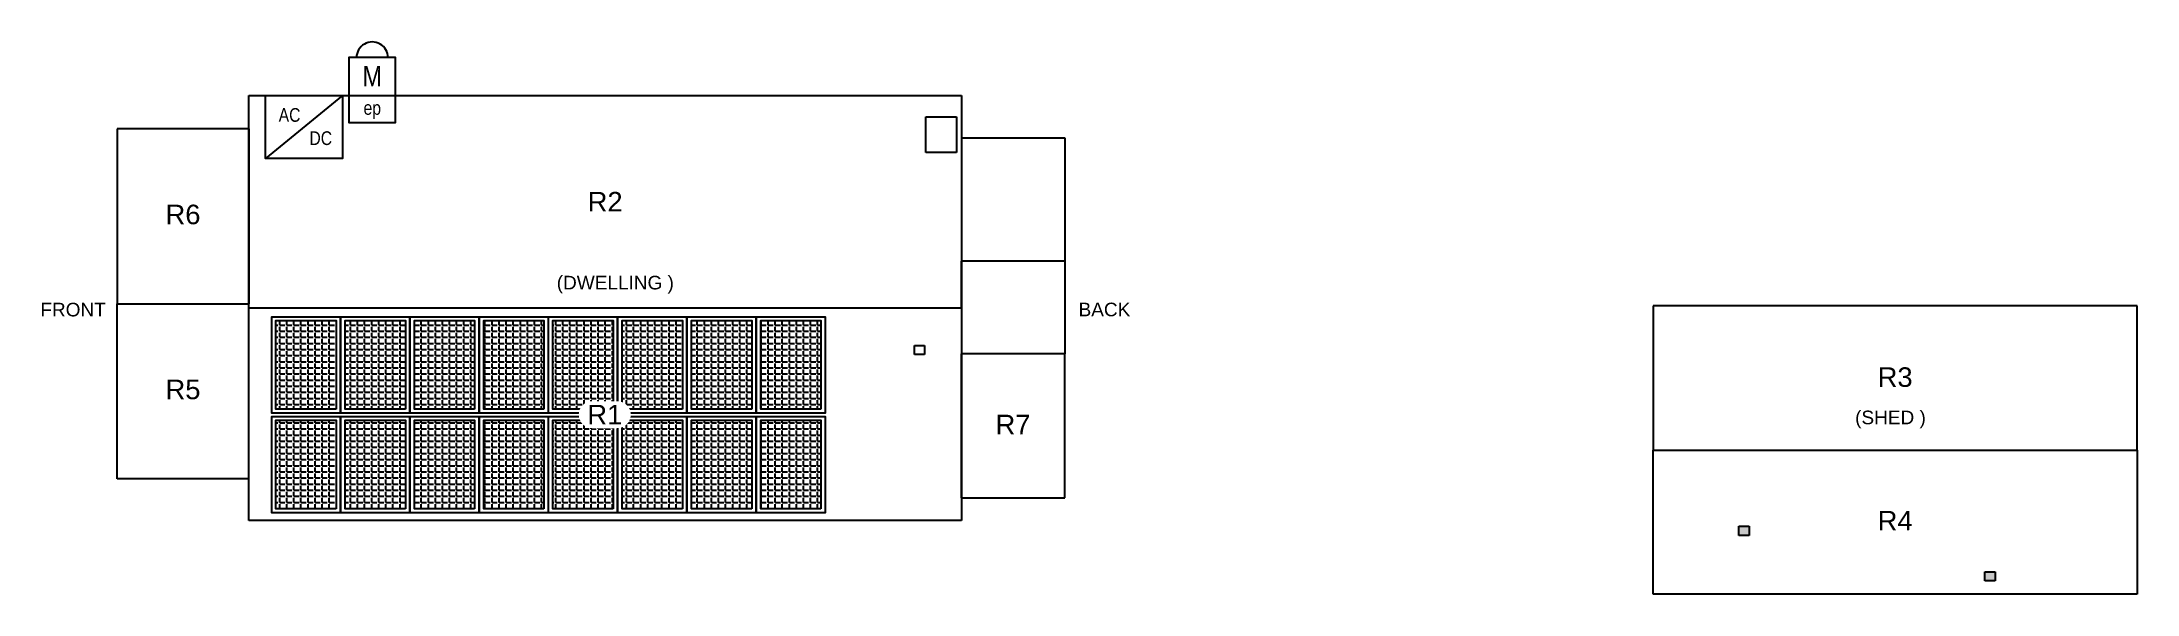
# Model space of a CAD drawing. Header units: feet. Extents: x -13431 to 10532, y 10829 to 29871.
# Drawn here: x 5597 to 6818, y 12552 to 12874 of the extents above; entities that cross this region are included whole.
import ezdxf
from ezdxf.enums import TextEntityAlignment as Align

# ---------------------------------------------------------------- set-up
doc = ezdxf.new("R2010")
doc.units = ezdxf.units.FT
doc.header["$MEASUREMENT"] = 0
doc.set_wipeout_variables(frame=1)
for name, color, linetype in [('E - MODULE', 7, 'Continuous'), ('MODULE FRAME', 9, 'Continuous'), ('MODULE HATCH', 7, 'Continuous'), ('N - ROOF NUMBERS', 7, 'Continuous'), ('R - ROOF LINES', 7, 'Continuous'), ('Z - TITLEBLOCK TXT', 7, 'Continuous')]:
    doc.layers.add(name, color=color, linetype=linetype)
doc.styles.add('PAPER SPACE TXT', font='technic_.ttf', dxfattribs={"height": 0.125})
doc.styles.add('TITLE BBLOCK TEXT', font='ARIALUNI.TTF')

msp = doc.modelspace()

# ---------------------------------------------------------------- texts
at = {"color": 1, "style": 'PAPER SPACE TXT'}
for s, height, rotation, p in [('M', 11.88, 0.00545, (5789.43, 12854.04)), ('ep', 7.986, 0.00687, (5789.43, 12835.58))]:
    msp.add_text(s, height=height, rotation=rotation, dxfattribs=at).set_placement(p, align=Align.MIDDLE_CENTER)
for s, p in [('AC', (5741.23, 12831.47)), ('DC', (5759.41, 12817.95))]:
    msp.add_text(s, height=7.986, dxfattribs=at).set_placement(p, align=Align.MIDDLE_CENTER)
at = {"layer": 'Z - TITLEBLOCK TXT', "color": 7, "style": 'TITLE BBLOCK TEXT'}
for s, height, p in [('(DWELLING )', 7.9252, (5896.93, 12729.8, -210.07)), ('FRONT', 7.925, (5595.99, 12714.06)), ('BACK', 7.925, (6201.04, 12714.13)), ('(SHED )', 7.925, (6653.6, 12651.2, -39.19))]:
    msp.add_text(s, height=height, rotation=359.98856, dxfattribs=at).set_placement(p)

# ---------------------------------------------------------------- blocks, each defined once
blk = doc.blocks.new('ROOF4_ID')
at = {"color": 3}
blk.add_wipeout([(-7.3, -7.1), (-5.7, -7.1), (-4.2, -7.1), (-2.6, -7.1), (-1, -7.1), (0.6, -7.1), (2.1, -7.1), (3.7, -7.1), (5.3, -7.1), (6.9, -7.1), (8.4, -7), (9.9, -6.6), (11.4, -5.9), (12.6, -5), (13.7, -3.8), (14.5, -2.5), (15, -1), (15.2, 0.6), (15, 2.1), (14.6, 3.6), (13.9, 5), (12.9, 6.3), (11.7, 7.3), (10.4, 8), (8.9, 8.5), (7.3, 8.7), (5.7, 8.7), (4.2, 8.7), (2.6, 8.7), (1, 8.7), (-0.6, 8.7), (-2.1, 8.7), (-3.7, 8.7), (-5.3, 8.7), (-6.9, 8.7), (-8.4, 8.6), (-9.9, 8.2), (-11.4, 7.5), (-12.6, 6.6), (-13.7, 5.4), (-14.5, 4.1), (-15, 2.6), (-15.2, 1), (-15, -0.6), (-14.6, -2.1), (-13.9, -3.5), (-12.9, -4.7), (-11.7, -5.7), (-10.4, -6.5), (-8.9, -6.9)], dxfattribs=at)
at = {"layer": 'Z - TITLEBLOCK TXT', "color": 7, "style": 'TITLE BBLOCK TEXT'}
blk.add_text('R4', height=11.4, rotation=359.9886, dxfattribs=at).set_placement((0, 0.8), align=Align.MIDDLE_CENTER)
blk = doc.blocks.new('ROOF3_ID')
at = {"color": 3}
blk.add_wipeout([(-7.3, -7.4), (-5.7, -7.4), (-4.2, -7.4), (-2.6, -7.4), (-1, -7.4), (0.6, -7.4), (2.1, -7.4), (3.7, -7.4), (5.3, -7.4), (6.9, -7.4), (8.4, -7.3), (9.9, -7), (11.4, -6.3), (12.6, -5.3), (13.7, -4.2), (14.5, -2.8), (15, -1.3), (15.2, 0.2), (15, 1.8), (14.6, 3.3), (13.9, 4.7), (12.9, 5.9), (11.7, 6.9), (10.4, 7.7), (8.9, 8.2), (7.3, 8.3), (5.7, 8.3), (4.2, 8.3), (2.6, 8.3), (1, 8.3), (-0.6, 8.3), (-2.1, 8.3), (-3.7, 8.3), (-5.3, 8.3), (-6.9, 8.3), (-8.4, 8.2), (-9.9, 7.9), (-11.4, 7.2), (-12.6, 6.2), (-13.7, 5.1), (-14.5, 3.7), (-15, 2.2), (-15.2, 0.7), (-15, -0.9), (-14.6, -2.4), (-13.9, -3.8), (-12.9, -5), (-11.7, -6), (-10.4, -6.8), (-8.9, -7.3)], dxfattribs=at)
at = {"layer": 'Z - TITLEBLOCK TXT', "color": 7, "style": 'TITLE BBLOCK TEXT'}
blk.add_text('R3', height=11.4, rotation=359.9886, dxfattribs=at).set_placement((0, 0.5), align=Align.MIDDLE_CENTER)
blk = doc.blocks.new('ROOF6_ID')
at = {"color": 3}
blk.add_wipeout([(-7.3, -6.7), (-5.7, -6.7), (-4.2, -6.7), (-2.6, -6.7), (-1, -6.7), (0.6, -6.7), (2.1, -6.7), (3.7, -6.7), (5.3, -6.7), (6.9, -6.7), (8.4, -6.6), (9.9, -6.3), (11.4, -5.6), (12.6, -4.6), (13.7, -3.5), (14.5, -2.1), (15, -0.6), (15.2, 0.9), (15, 2.5), (14.6, 4), (13.9, 5.4), (12.9, 6.6), (11.7, 7.6), (10.4, 8.4), (8.9, 8.9), (7.3, 9), (5.7, 9), (4.2, 9), (2.6, 9), (1, 9), (-0.6, 9), (-2.1, 9), (-3.7, 9), (-5.3, 9), (-6.9, 9), (-8.4, 8.9), (-9.9, 8.5), (-11.4, 7.9), (-12.6, 6.9), (-13.7, 5.8), (-14.5, 4.4), (-15, 2.9), (-15.2, 1.4), (-15, -0.2), (-14.6, -1.7), (-13.9, -3.1), (-12.9, -4.3), (-11.7, -5.3), (-10.4, -6.1), (-8.9, -6.6)], dxfattribs=at)
at = {"layer": 'Z - TITLEBLOCK TXT', "color": 7, "style": 'TITLE BBLOCK TEXT'}
blk.add_text('R6', height=11.4, rotation=359.9886, dxfattribs=at).set_placement((0, 1.1), align=Align.MIDDLE_CENTER)
blk = doc.blocks.new('ROOF2_ID')
at = {"color": 3}
blk.add_wipeout([(-7.3, -7.8), (-5.7, -7.8), (-4.2, -7.8), (-2.6, -7.8), (-1, -7.8), (0.6, -7.8), (2.1, -7.8), (3.7, -7.8), (5.3, -7.8), (6.9, -7.8), (8.4, -7.7), (9.9, -7.3), (11.4, -6.6), (12.6, -5.7), (13.7, -4.5), (14.5, -3.2), (15, -1.7), (15.2, -0.1), (15, 1.5), (14.6, 3), (13.9, 4.4), (12.9, 5.6), (11.7, 6.6), (10.4, 7.4), (8.9, 7.8), (7.3, 8), (5.7, 8), (4.2, 8), (2.6, 8), (1, 8), (-0.6, 8), (-2.1, 8), (-3.7, 8), (-5.3, 8), (-6.9, 8), (-8.4, 7.9), (-9.9, 7.5), (-11.4, 6.8), (-12.6, 5.9), (-13.7, 4.7), (-14.5, 3.4), (-15, 1.9), (-15.2, 0.3), (-15, -1.2), (-14.6, -2.7), (-13.9, -4.1), (-12.9, -5.4), (-11.7, -6.4), (-10.4, -7.1), (-8.9, -7.6)], dxfattribs=at)
at = {"layer": 'Z - TITLEBLOCK TXT', "style": 'TITLE BBLOCK TEXT'}
blk.add_text('R2', height=11.4, rotation=359.9886, dxfattribs=at).set_placement((0, 0.1), align=Align.MIDDLE_CENTER)
blk = doc.blocks.new('ROOF5_ID')
at = {"color": 3}
blk.add_wipeout([(-7.3, -6.7), (-5.7, -6.7), (-4.2, -6.7), (-2.6, -6.7), (-1, -6.7), (0.6, -6.7), (2.1, -6.7), (3.7, -6.7), (5.3, -6.7), (6.9, -6.7), (8.4, -6.6), (9.9, -6.3), (11.4, -5.6), (12.6, -4.6), (13.7, -3.5), (14.5, -2.1), (15, -0.6), (15.2, 0.9), (15, 2.5), (14.6, 4), (13.9, 5.4), (12.9, 6.6), (11.7, 7.6), (10.4, 8.4), (8.9, 8.9), (7.3, 9), (5.7, 9), (4.2, 9), (2.6, 9), (1, 9), (-0.6, 9), (-2.1, 9), (-3.7, 9), (-5.3, 9), (-6.9, 9), (-8.4, 8.9), (-9.9, 8.5), (-11.4, 7.9), (-12.6, 6.9), (-13.7, 5.8), (-14.5, 4.4), (-15, 2.9), (-15.2, 1.4), (-15, -0.2), (-14.6, -1.7), (-13.9, -3.1), (-12.9, -4.3), (-11.7, -5.3), (-10.4, -6.1), (-8.9, -6.6)], dxfattribs=at)
at = {"layer": 'Z - TITLEBLOCK TXT', "color": 7, "style": 'TITLE BBLOCK TEXT'}
blk.add_text('R5', height=11.4, rotation=359.9886, dxfattribs=at).set_placement((0, 1.1), align=Align.MIDDLE_CENTER)
blk = doc.blocks.new('ROOF7_ID')
at = {"color": 3}
blk.add_wipeout([(-7.3, -7.1), (-5.7, -7.1), (-4.2, -7.1), (-2.6, -7.1), (-1, -7.1), (0.6, -7.1), (2.1, -7.1), (3.7, -7.1), (5.3, -7.1), (6.9, -7.1), (8.4, -7), (9.9, -6.6), (11.4, -5.9), (12.6, -5), (13.7, -3.8), (14.5, -2.5), (15, -1), (15.2, 0.6), (15, 2.1), (14.6, 3.6), (13.9, 5), (12.9, 6.3), (11.7, 7.3), (10.4, 8), (8.9, 8.5), (7.3, 8.7), (5.7, 8.7), (4.2, 8.7), (2.6, 8.7), (1, 8.7), (-0.6, 8.7), (-2.1, 8.7), (-3.7, 8.7), (-5.3, 8.7), (-6.9, 8.7), (-8.4, 8.6), (-9.9, 8.2), (-11.4, 7.5), (-12.6, 6.6), (-13.7, 5.4), (-14.5, 4), (-15, 2.6), (-15.2, 1), (-15, -0.6), (-14.6, -2.1), (-13.9, -3.5), (-12.9, -4.7), (-11.7, -5.7), (-10.4, -6.5), (-8.9, -6.9)], dxfattribs=at)
at = {"layer": 'Z - TITLEBLOCK TXT', "color": 7, "style": 'TITLE BBLOCK TEXT'}
blk.add_text('R7', height=11.4, rotation=359.9886, dxfattribs=at).set_placement((0, 0.8), align=Align.MIDDLE_CENTER)
blk = doc.blocks.new('ROOF1_ID')
at = {"color": 3}
blk.add_wipeout([(-7.5, -8.1), (-5.9, -8.1), (-4.4, -8.1), (-2.8, -8.1), (-1.2, -8.1), (0.3, -8.1), (1.9, -8.1), (3.5, -8.1), (5.1, -8.1), (6.6, -8.1), (8.2, -8), (9.7, -7.6), (11.1, -7), (12.4, -6), (13.4, -4.9), (14.2, -3.5), (14.7, -2), (14.9, -0.5), (14.8, 1.1), (14.4, 2.6), (13.7, 4), (12.7, 5.2), (11.5, 6.3), (10.1, 7), (8.6, 7.5), (7.1, 7.6), (5.5, 7.6), (3.9, 7.6), (2.4, 7.6), (0.8, 7.6), (-0.8, 7.6), (-2.4, 7.6), (-3.9, 7.6), (-5.5, 7.6), (-7.1, 7.6), (-8.6, 7.5), (-10.2, 7.2), (-11.6, 6.5), (-12.8, 5.6), (-13.9, 4.4), (-14.7, 3), (-15.2, 1.5), (-15.4, 0), (-15.3, -1.6), (-14.8, -3.1), (-14.1, -4.5), (-13.2, -5.7), (-12, -6.7), (-10.6, -7.5), (-9.1, -7.9)], dxfattribs=at)
at = {"layer": 'Z - TITLEBLOCK TXT', "color": 7, "style": 'TITLE BBLOCK TEXT'}
blk.add_text('R1', height=11.4, rotation=359.9886, dxfattribs=at).set_placement((-0.2, -0.2), align=Align.MIDDLE_CENTER)
blk = doc.blocks.new('genesis_module')
at = {"layer": 'MODULE HATCH'}
h = blk.add_hatch(dxfattribs=at)
h.set_pattern_fill('ANGLE', color=9, scale=15)
h.set_pattern_definition([(0, (1.7324, 8.3642), (0, 4.125), [3, -1.125]), (90, (1.7324, 8.3642), (-4.125, 3e-16), [3, -1.125])])
h.paths.add_polyline_path([(-17.5, 30), (-17.5, -29.9), (17.6, -29.9), (17.6, 30)])
at = {"color": 4}
blk.add_lwpolyline([(-20, 32.5), (20, 32.5), (20, -32.5), (-20, -32.5)], close=True, dxfattribs=at)
at = {"layer": 'MODULE FRAME', "color": 7, "linetype": 'Continuous', "flags": 128}
blk.add_lwpolyline([(20, -32.5), (-20, -32.5), (-20, 32.5), (20, 32.5)], close=True, dxfattribs=at)
at = {"layer": 'MODULE FRAME', "color": 8, "linetype": 'Continuous', "flags": 128}
blk.add_lwpolyline([(17.6, -29.9), (-17.5, -29.9), (-17.5, 30), (17.6, 30)], close=True, dxfattribs=at)
blk = doc.blocks.new('Roof1')
at = {"layer": 'E - MODULE', "color": 3, "extrusion": (-6.52256e-16, -0.503925, 0.863748)}
for p in [(5750.8, 10987, -6341.8), (5791.1, 10987, -6341.8), (5831.5, 10987, -6341.8), (5871.9, 10987, -6341.8), (5912.2, 10987, -6341.8), (5952.6, 10987, -6341.8), (5993, 10987, -6341.8), (6033.3, 10987, -6341.8), (5750.8, 10919.7, -6341.8), (5791.1, 10919.7, -6341.8), (5831.5, 10919.7, -6341.8), (5871.9, 10919.7, -6341.8), (5912.2, 10919.7, -6341.8), (5952.6, 10919.7, -6341.8), (5993, 10919.7, -6341.8), (6033.3, 10919.7, -6341.8)]:
    blk.add_blockref('genesis_module', p, dxfattribs=at)

# ---------------------------------------------------------------- hatches: boundary and pattern name
h = msp.add_hatch(color=3)
h.dxf.hatch_style = 1
h.paths.add_polyline_path([(6111.96, 12809.59), (6129.96, 12809.59)], flags=0)
h.paths.add_polyline_path([(6111.96, 12809.59), (6111.96, 12830.32), (6129.96, 12830.32), (6129.96, 12809.59)], flags=17)
edge = h.paths.add_edge_path(flags=17)
edge.add_line((6129.96, 12809.59), (6111.96, 12809.59))
edge.add_line((6129.96, 12830.32), (6129.96, 12809.59))
edge.add_line((6111.96, 12830.32), (6129.96, 12830.32))
edge.add_line((6111.96, 12809.59), (6111.96, 12830.32))
edge = h.paths.add_edge_path(flags=0)
edge.add_line((6111.96, 12830.32), (6129.96, 12830.32))
h = msp.add_hatch(color=3)
h.dxf.hatch_style = 1
h.paths.add_polyline_path([(6111.33, 12697.01), (6105.33, 12697.01), (6105.33, 12691.83), (6111.33, 12691.83)], flags=17)
edge = h.paths.add_edge_path(flags=17)
edge.add_line((6111.33, 12691.83), (6105.33, 12691.83))
edge.add_line((6111.33, 12697.01), (6111.33, 12691.83))
edge.add_line((6105.33, 12697.01), (6111.33, 12697.01))
h = msp.add_hatch(color=3)
h.dxf.hatch_style = 1
h.paths.add_polyline_path([(6585.78, 12586.39), (6585.78, 12591.76), (6591.78, 12591.76), (6591.78, 12586.39)])
h.paths.add_polyline_path([(6735.26, 12565.23), (6735.26, 12559.86), (6729.26, 12559.86), (6729.26, 12565.23)])

# ---------------------------------------------------------------- linework, layer by layer
at = {"color": 1, "flags": 128}
msp.add_lwpolyline([(5780.25, 12864.89), (5775.82, 12864.89), (5775.83, 12842.72), (5803.03, 12842.73), (5803.03, 12864.89), (5798.61, 12864.89, 1.0000863), (5780.25, 12864.89), (5780.25, 12864.89), (5775.82, 12864.89), (5775.83, 12842.72), (5803.03, 12842.73), (5803.03, 12864.89), (5780.25, 12864.89)], format="xyb", dxfattribs=at)
msp.add_lwpolyline([(5772.13, 12842.73), (5772.13, 12806.14), (5727.22, 12806.14), (5727.22, 12842.73), (5772.13, 12842.73), (5727.22, 12806.14)], dxfattribs=at)
at = {"color": 1}
msp.add_lwpolyline([(5803.03, 12842.73), (5775.83, 12842.72), (5775.83, 12827.18), (5803.04, 12827.18)], close=True, dxfattribs=at)
at = {"layer": 'R - ROOF LINES', "color": 3}
for p, q in [((5717.57, 12842.73, 5.97), (6132.72, 12842.73, 5.97)), ((5717.57, 12718.9, 78.2), (5717.57, 12842.73, 5.97)), ((6132.72, 12842.73, 5.97), (6132.72, 12718.9, 78.2)), ((5717.57, 12823.38, -11.95), (5640.69, 12823.38, -11.95)), ((5640.69, 12823.38, -11.95), (5640.69, 12721.38, 47.55)), ((5717.57, 12823.38, -11.95), (5717.57, 12721.38, 47.55)), ((6111.96, 12809.59, 25.3), (6111.96, 12830.32, 13.21)), ((6111.96, 12830.32, 13.21), (6129.96, 12830.32, 13.21)), ((6111.96, 12830.32, 13.21), (6111.96, 12830.32, 67.26)), ((6111.96, 12830.32, 67.26), (6129.96, 12830.32, 67.26)), ((6111.96, 12809.59, 67.26), (6111.96, 12830.32, 67.26)), ((6129.96, 12830.32, 13.21), (6129.96, 12830.32, 67.26)), ((6129.96, 12830.32, 13.21), (6129.96, 12809.59, 25.3)), ((6129.96, 12830.32, 67.26), (6129.96, 12809.59, 67.26)), ((6111.96, 12809.59, 25.3), (6111.96, 12809.59, 67.26)), ((6129.96, 12809.59, 67.26), (6111.96, 12809.59, 67.26)), ((6129.96, 12809.59, 25.3), (6111.96, 12809.59, 25.3)), ((6129.96, 12809.59, 25.3), (6129.96, 12809.59, 67.26)), ((6132.72, 12818.22), (6132.72, 12746.22, 42)), ((6132.72, 12818.22), (6192.96, 12818.22)), ((6192.96, 12818.22), (6192.96, 12746.22, 42)), ((6132.72, 12718.9, 26.07), (6132.72, 12746.22, 42)), ((6192.96, 12746.22, 42), (6132.72, 12746.22, 42)), ((6192.96, 12746.22, 42), (6192.96, 12692.22, 10.5)), ((5640.69, 12721.38, 47.55), (5717.57, 12721.38, 47.55)), ((5640.69, 12619.38, -11.95), (5640.69, 12721.38, 47.55)), ((5717.57, 12718.9, 46.11), (5717.57, 12721.38, 47.55)), ((5717.57, 12619.38, -11.95), (5717.57, 12718.9, 46.11)), ((5717.57, 12595.08, 5.97), (5717.57, 12718.9, 78.2)), ((6132.72, 12718.9, 78.2), (5717.57, 12718.9, 78.2)), ((6132.72, 12718.9, 78.2), (6132.72, 12595.08, 5.97)), ((6132.72, 12718.9, 26.07), (6132.72, 12692.22, 10.5)), ((6817.92, 12720.17, -60.19), (6535.92, 12720.17, -60.19)), ((6535.92, 12720.17, -60.19), (6535.92, 12636.17, -18.19)), ((6817.92, 12636.17, -18.19), (6817.92, 12720.17, -60.19)), ((6105.33, 12697.01, 65.43), (6105.33, 12697.01, 87.92)), ((6105.33, 12691.83, 87.92), (6105.33, 12697.01, 87.92)), ((6105.33, 12697.01, 87.92), (6111.33, 12697.01, 87.92)), ((6105.33, 12697.01, 65.43), (6111.33, 12697.01, 65.43)), ((6105.33, 12691.83, 62.41), (6105.33, 12697.01, 65.43)), ((6105.33, 12691.83, 62.41), (6105.33, 12691.83, 87.92)), ((6111.33, 12691.83, 62.41), (6105.33, 12691.83, 62.41)), ((6111.33, 12691.83, 87.92), (6105.33, 12691.83, 87.92)), ((6111.33, 12697.01, 87.92), (6111.33, 12691.83, 87.92)), ((6111.33, 12697.01, 65.43), (6111.33, 12697.01, 87.92)), ((6111.33, 12697.01, 65.43), (6111.33, 12691.83, 62.41)), ((6111.33, 12691.83, 62.41), (6111.33, 12691.83, 87.92)), ((6132.72, 12608.22, -10.5), (6132.72, 12692.22, 10.5)), ((6192.96, 12692.22, 10.5), (6132.72, 12692.22, 10.5)), ((6192.96, 12608.22, -10.5), (6192.96, 12692.22, 10.5)), ((6535.92, 12636.17, -18.19), (6817.92, 12636.17, -18.19)), ((6535.92, 12552.17, -60.19), (6535.92, 12636.17, -18.19)), ((6817.92, 12636.17, -18.19), (6817.92, 12552.17, -60.19)), ((5717.57, 12619.38, -11.95), (5640.69, 12619.38, -11.95)), ((6132.72, 12608.22, -10.5), (6192.96, 12608.22, -10.5)), ((6132.72, 12595.08, 5.97), (5717.57, 12595.08, 5.97)), ((6585.78, 12591.76, -40.4), (6591.78, 12591.76, -40.4)), ((6585.78, 12586.39, -43.08), (6585.78, 12591.76, -40.4)), ((6591.78, 12591.76, -40.4), (6591.78, 12586.39, -43.08)), ((6591.78, 12586.39, -43.08), (6585.78, 12586.39, -43.08)), ((6729.26, 12559.86, -56.35), (6729.26, 12565.23, -53.66)), ((6729.26, 12565.23, -53.66), (6735.26, 12565.23, -53.66)), ((6735.26, 12565.23, -53.66), (6735.26, 12559.86, -56.35)), ((6817.92, 12552.17, -60.19), (6535.92, 12552.17, -60.19)), ((6735.26, 12559.86, -56.35), (6729.26, 12559.86, -56.35))]:
    msp.add_line(p, q, dxfattribs=at)

# ---------------------------------------------------------------- block references
at = {"layer": 'E - MODULE', "color": 3}
msp.add_blockref('Roof1', (0, 0), dxfattribs=at)
at = {"layer": 'N - ROOF NUMBERS', "color": 3}
for name, p in [('ROOF2_ID', (5925.15, 12780.82, 974.68)), ('ROOF6_ID', (5679.13, 12772.38, 974.68)), ('ROOF3_ID', (6676.92, 12678.17, 974.68)), ('ROOF5_ID', (5679.13, 12670.38, 974.68)), ('ROOF7_ID', (6162.84, 12650.22, 974.68))]:
    msp.add_blockref(name, p, dxfattribs=at)

msp.set_redraw_order([(e.dxf.handle, doc.entitydb.next_handle()) for e in msp.query("TEXT MTEXT ATTDEF DIMENSION ARC_DIMENSION")])  # texts and dimensions are drawn at this point

# ---------------------------------------------------------------- next in the draw order: block references
at = {"layer": 'N - ROOF NUMBERS', "color": 3}
for name, p in [('ROOF1_ID', (5925.15, 12656.99, 974.68)), ('ROOF4_ID', (6676.92, 12594.17, 974.68))]:
    msp.add_blockref(name, p, dxfattribs=at)

doc.saveas('drawing.dxf')
